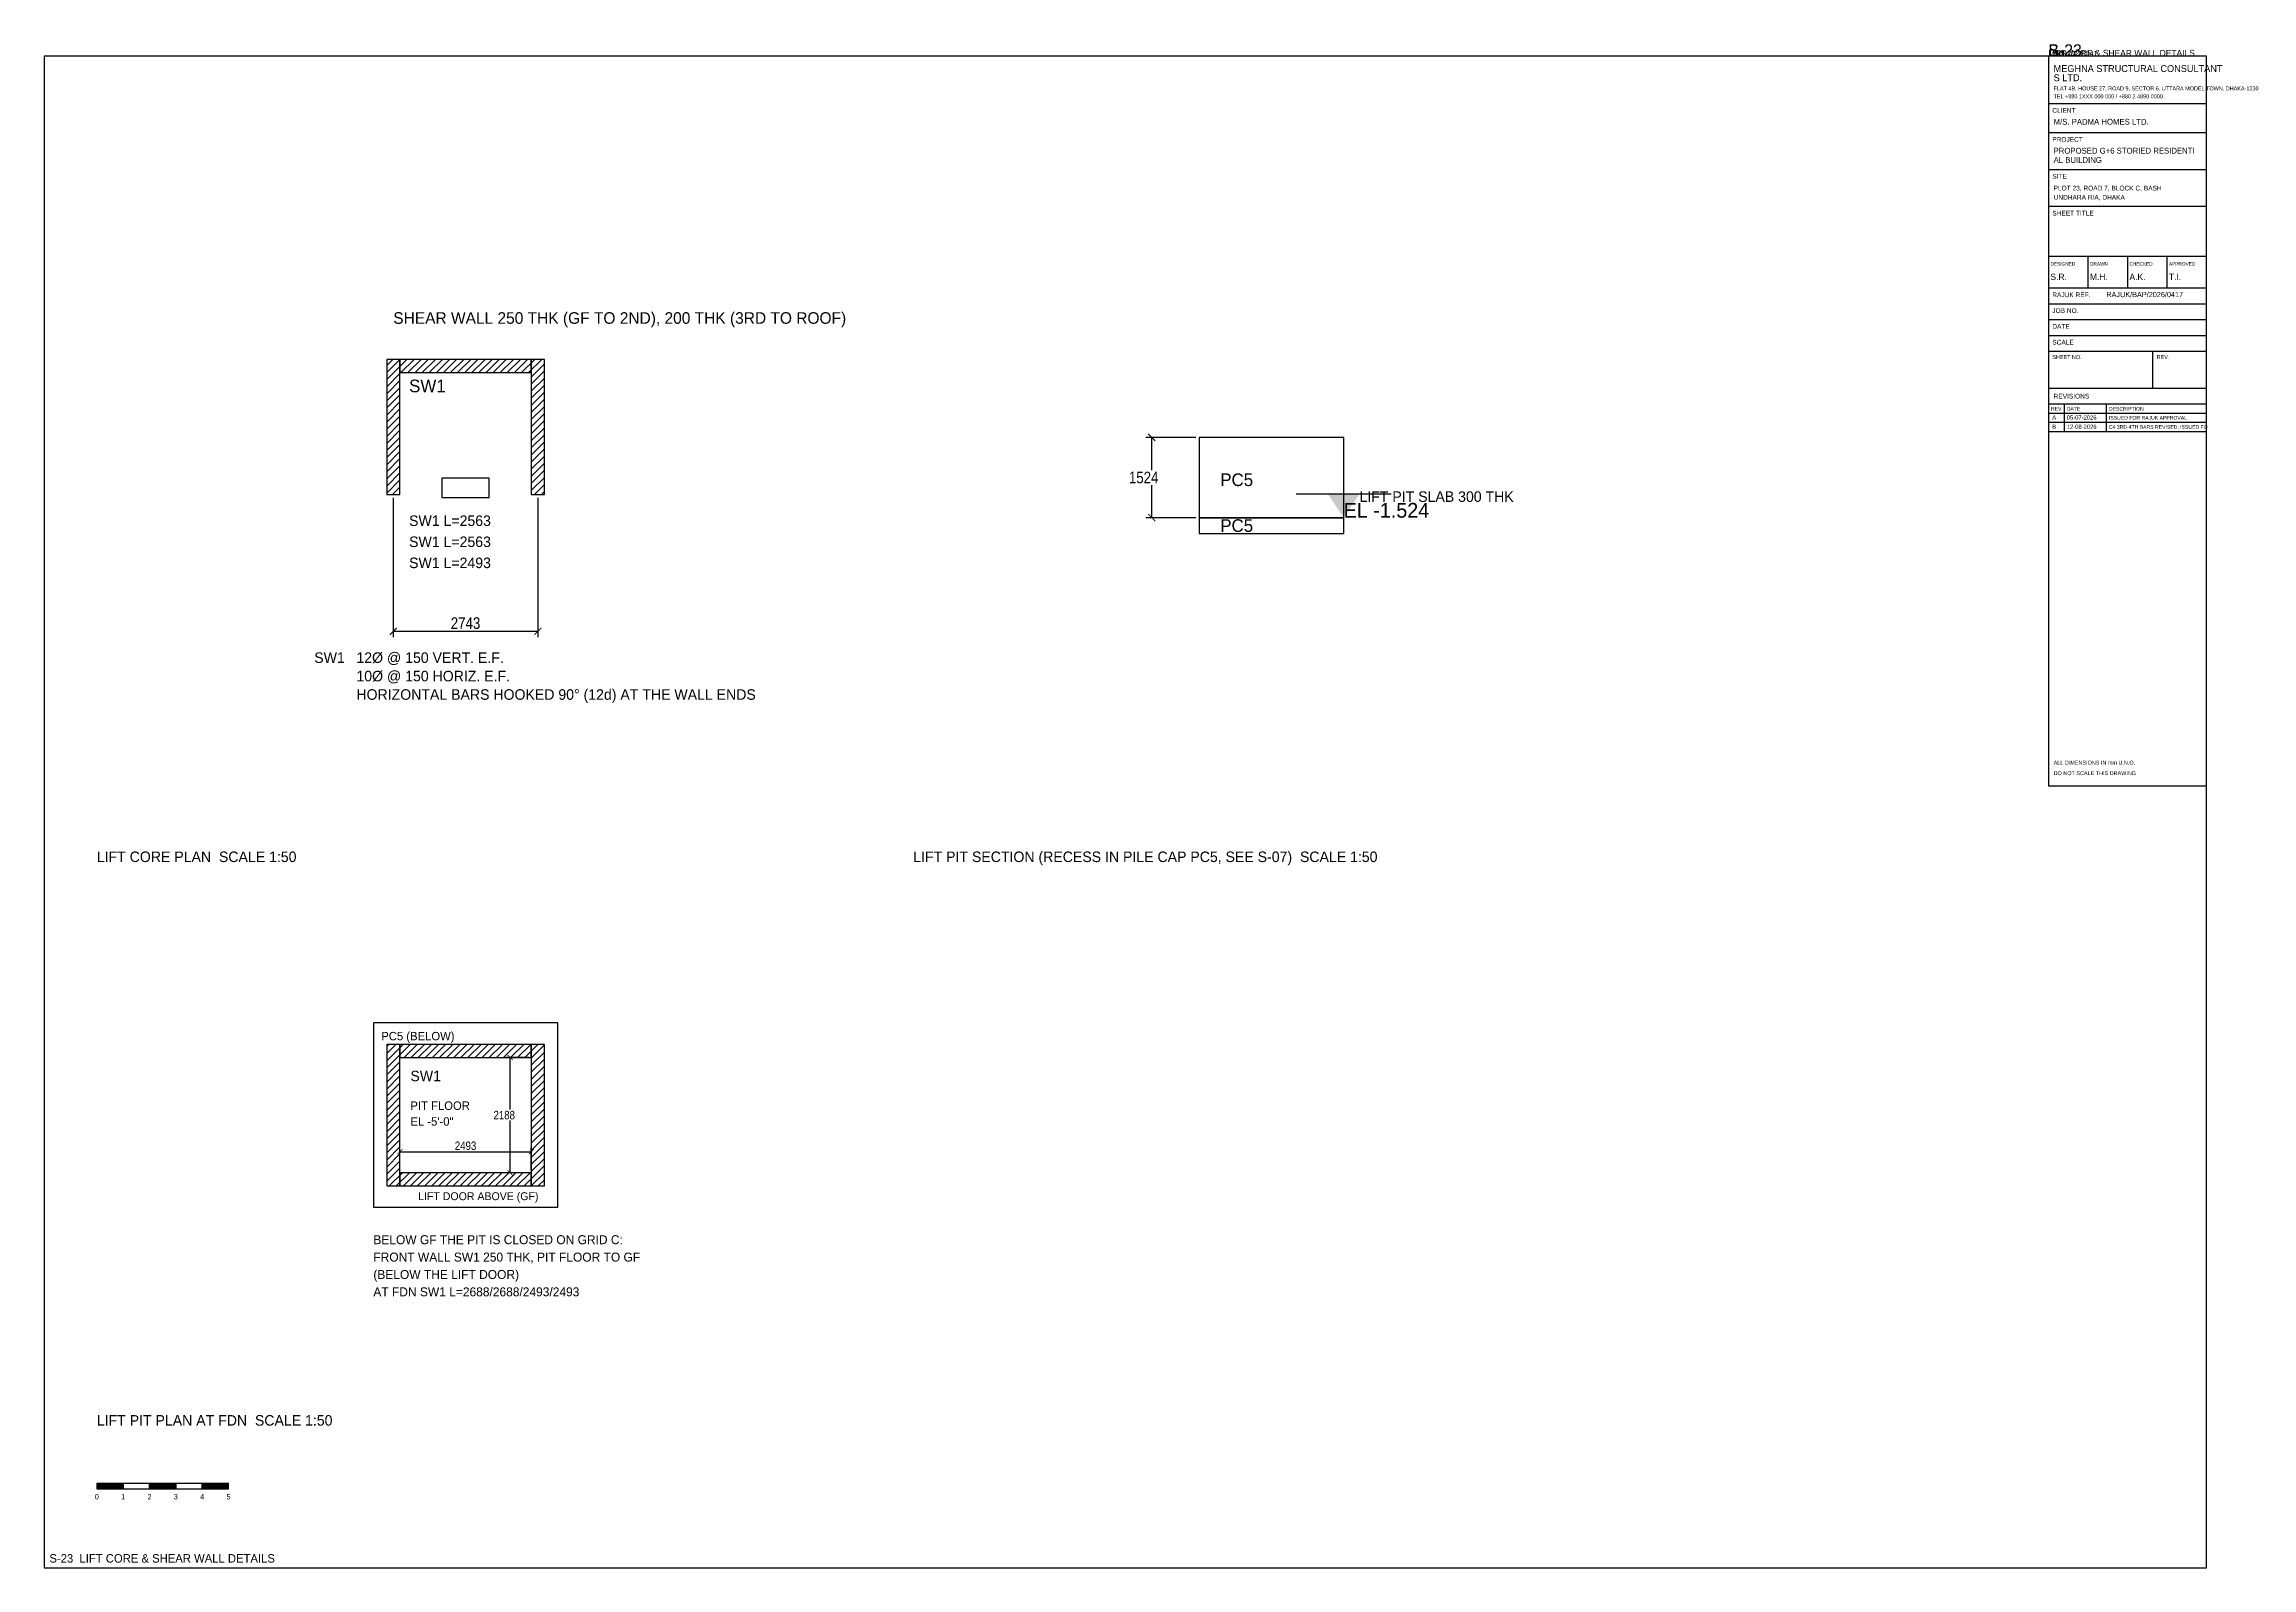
# Model space of a CAD drawing. Extents: x 1000 to 743527, y -207200 to 58857.
# Drawn here: x 659700 to 743527, y -137800 to -79943 of the extents above; entities that cross this region are included whole.
import ezdxf
from ezdxf.enums import TextEntityAlignment as Align

# ---------------------------------------------------------------- set-up
doc = ezdxf.new("R2010")
doc.units = 0
doc.linetypes.add('DASHED', pattern=[1.524, 1.27, -0.254])
for name, color, linetype in [('Dimension', 6, 'Continuous'), ('Foundation', 3, 'Continuous'), ('Hatch', 9, 'Continuous'), ('Sheet', 7, 'Continuous'), ('Slab', 5, 'Continuous'), ('Text-1', 7, 'Continuous'), ('Text-2', 7, 'Continuous'), ('TITLE', 7, 'Continuous'), ('Wall', 1, 'Continuous')]:
    doc.layers.add(name, color=color, linetype=linetype)
doc.styles.add('OpenSansCondensed-Light', font='OpenSansCondensed-Light.ttf')
doc.dimstyles.new('EZDXF', dxfattribs={"dimtxt": 0.25, "dimasz": 0.175, "dimexe": 0.375, "dimexo": 0.125, "dimgap": 0.1, "dimtad": 1, "dimlfac": 100, "dimzin": 12, "dimdsep": 46, "dimtxsty": 'OpenSansCondensed-Light', "dimblk": 'ARCHTICK', "dimcen": 2.5, "dimazin": 3, "dimtfac": 0.5, "dimtmove": 2, "dimatfit": 3})

# ---------------------------------------------------------------- blocks, each defined once
blk = doc.blocks.new('TITLE_BLOCK')
at = {"layer": 'TITLE'}
for p, q in [((0, -18), (60, -18)), ((0, -29), (60, -29)), ((0, -43), (60, -43)), ((0, -57), (60, -57)), ((0, -76), (60, -76)), ((0, -76), (0, -88)), ((15, -76), (15, -88)), ((30, -76), (30, -88)), ((45, -76), (45, -88)), ((0, -88), (60, -88)), ((0, -94), (60, -94)), ((0, -100), (60, -100)), ((0, -106), (60, -106)), ((0, -112), (60, -112)), ((39.6, -112), (39.6, -126)), ((0, -126), (60, -126)), ((0, -132), (60, -132)), ((0, -132), (60, -132)), ((6, -132), (6, -142.5)), ((22, -132), (22, -142.5)), ((0, -135.5), (60, -135.5)), ((0, -139), (60, -139)), ((0, -142.5), (60, -142.5))]:
    blk.add_line(p, q, dxfattribs=at)
blk.add_lwpolyline([(0, -277), (60, -277), (60, 0), (0, 0)], close=True, dxfattribs=at)
at = {"layer": 'Text-1'}
for tag, height in [('JOBNO', 2), ('SCALE', 2), ('SHEETTITLE', 2.4), ('SHEETTITLE2', 2.4), ('DATE', 2), ('SHEETNO', 4.5), ('REV', 4.5)]:
    blk.add_attdef(tag, (0, 0), '', height=height, dxfattribs=at)
at = {"layer": 'TITLE'}
for s, height, p in [('S LTD.', 2.6, (2, -9.5)), ('MEGHNA STRUCTURAL CONSULTANT', 2.6, (2, -6)), ('TEL +880 1XXX 000 000 / +880 2 4890 0000', 1.5, (2, -16)), ('FLAT 4B, HOUSE 27, ROAD 9, SECTOR 6, UTTARA MODEL TOWN, DHAKA-1230', 1.5, (2, -13)), ('CLIENT', 1.8, (1.5, -21.5)), ('M/S. PADMA HOMES LTD.', 2.2, (2, -26)), ('PROJECT', 1.8, (1.5, -32.5)), ('AL BUILDING', 2.2, (2, -40.5)), ('PROPOSED G+6 STORIED RESIDENTI', 2.2, (2, -37)), ('SITE', 1.8, (1.5, -46.5)), ('PLOT 23, ROAD 7, BLOCK C, BASH', 1.8, (2, -51)), ('SHEET TITLE', 1.8, (1.5, -60.5)), ('UNDHARA R/A, DHAKA', 1.8, (2, -54.5)), ('DESIGNED', 1.3, (0.8, -79.5)), ('S.R.', 2.4, (0.8, -85)), ('DRAWN', 1.3, (15.8, -79.5)), ('M.H.', 2.4, (15.8, -85)), ('A.K.', 2.4, (30.8, -85)), ('CHECKED', 1.3, (30.8, -79.5)), ('APPROVED', 1.3, (45.8, -79.5)), ('T.I.', 2.4, (45.8, -85)), ('RAJUK REF.', 1.8, (1.5, -91.5)), ('RAJUK/BAP/2026/0417', 2, (22, -91.5)), ('JOB NO.', 1.8, (1.5, -97.5)), ('SCALE', 1.8, (1.5, -109.5)), ('DATE', 1.8, (1.5, -103.5)), ('SHEET NO.', 1.5, (1.5, -115)), ('REV.', 1.5, (41.1, -115)), ('REV', 1.4, (1, -134.6)), ('REVISIONS', 1.8, (2, -130)), ('DATE', 1.4, (7, -134.6)), ('DESCRIPTION', 1.4, (23, -134.6)), ('ALL DIMENSIONS IN mm U.N.O.', 1.5, (2, -269)), ('DO NOT SCALE THIS DRAWING', 1.5, (2, -273))]:
    blk.add_text(s, height=height, dxfattribs=at).set_placement(p)
blk = doc.blocks.new('SCALE_BAR')
at = {"layer": 'Sheet'}
h = blk.add_hatch(color=7, dxfattribs=at)
h.dxf.hatch_style = 1
h.paths.add_polyline_path([(0, 0), (10, 0), (10, 2), (0, 2)])
h = blk.add_hatch(color=7, dxfattribs=at)
h.dxf.hatch_style = 1
h.paths.add_polyline_path([(20, 0), (30, 0), (30, 2), (20, 2)])
h = blk.add_hatch(color=7, dxfattribs=at)
h.dxf.hatch_style = 1
h.paths.add_polyline_path([(40, 0), (50, 0), (50, 2), (40, 2)])
for points in [[(0, 0), (10, 0), (10, 2), (0, 2)], [(10, 0), (20, 0), (20, 2), (10, 2)], [(20, 0), (30, 0), (30, 2), (20, 2)], [(30, 0), (40, 0), (40, 2), (30, 2)], [(40, 0), (50, 0), (50, 2), (40, 2)]]:
    blk.add_lwpolyline(points, close=True, dxfattribs=at)
for s, p in [('0', (0, -4)), ('1', (10, -4)), ('2', (20, -4)), ('3', (30, -4)), ('4', (40, -4)), ('5', (50, -4))]:
    blk.add_text(s, height=2, dxfattribs=at).set_placement(p, align=Align.CENTER)
at = {"layer": 'Text-1'}
blk.add_attdef('UNIT', (0, 0), '', height=2, dxfattribs=at)
blk = doc.blocks.new('_ARCHTICK')
at = {"color": 0, "linetype": 'BYBLOCK', "const_width": 0.15}
blk.add_lwpolyline([(-0.5, -0.5), (0.5, 0.5)], dxfattribs=at)
blk = doc.blocks.new('LEVEL_MARK')
at = {"layer": 'Text-1'}
blk.add_line((-900, 450), (900, 450), dxfattribs=at)
blk.add_solid([(0, 0), (-300, 450), (300, 450)], dxfattribs=at)
blk.add_attdef('LEVEL', (0, 0), '', height=280, dxfattribs=at)

msp = doc.modelspace()

# ---------------------------------------------------------------- hatches: boundary and pattern name
at = {"layer": 'Hatch'}
h = msp.add_hatch(dxfattribs=at)
h.set_pattern_fill('ANSI31', scale=60)
h.paths.add_polyline_path([(672706.8, -97038.4), (673206.8, -97038.4), (673206.8, -91911.6), (672706.8, -91911.6)])
h.paths.add_polyline_path([(678193.2, -97038.4), (678693.2, -97038.4), (678693.2, -91911.6), (678193.2, -91911.6)])
h.paths.add_polyline_path([(673206.8, -92411.6), (678193.2, -92411.6), (678193.2, -91911.6), (673206.8, -91911.6)])
h = msp.add_hatch(dxfattribs=at)
h.set_pattern_fill('ANSI31', scale=60)
h.paths.add_polyline_path([(672706.8, -123298.4), (673206.8, -123298.4), (673206.8, -117921.6), (672706.8, -117921.6)])
h.paths.add_polyline_path([(678193.2, -123298.4), (678693.2, -123298.4), (678693.2, -117921.6), (678193.2, -117921.6)])
h.paths.add_polyline_path([(673206.8, -118421.6), (678193.2, -118421.6), (678193.2, -117921.6), (673206.8, -117921.6)])
h.paths.add_polyline_path([(673206.8, -123298.4), (678193.2, -123298.4), (678193.2, -122798.4), (673206.8, -122798.4)])

# ---------------------------------------------------------------- linework, layer by layer
at = {"layer": 'Foundation', "linetype": 'DASHED'}
for p, q in [((679200, -117110), (672200, -117110)), ((672200, -117110), (672200, -124110)), ((679200, -124110), (679200, -117110)), ((672200, -124110), (679200, -124110))]:
    msp.add_line(p, q, dxfattribs=at)
at = {"layer": 'Foundation'}
msp.add_lwpolyline([(703556.8, -98524), (709043.2, -98524), (709043.2, -97924), (703556.8, -97924)], close=True, dxfattribs=at)
at = {"layer": 'Sheet'}
msp.add_lwpolyline([(659700, -137800), (741800, -137800), (741800, -80400), (659700, -80400)], close=True, dxfattribs=at)
at = {"layer": 'Slab'}
msp.add_lwpolyline([(674800, -97158.4), (676600, -97158.4), (676600, -96418.4), (674800, -96418.4)], close=True, dxfattribs=at)
at = {"layer": 'Wall'}
for points in [[(672706.8, -97038.4), (673206.8, -97038.4), (673206.8, -91911.6), (672706.8, -91911.6)], [(673206.8, -92411.6), (678193.2, -92411.6), (678193.2, -91911.6), (673206.8, -91911.6)], [(678193.2, -97038.4), (678693.2, -97038.4), (678693.2, -91911.6), (678193.2, -91911.6)], [(703556.8, -97924), (709043.2, -97924), (709043.2, -94876), (703556.8, -94876)], [(672706.8, -123298.4), (673206.8, -123298.4), (673206.8, -117921.6), (672706.8, -117921.6)], [(673206.8, -118421.6), (678193.2, -118421.6), (678193.2, -117921.6), (673206.8, -117921.6)], [(678193.2, -123298.4), (678693.2, -123298.4), (678693.2, -117921.6), (678193.2, -117921.6)], [(673206.8, -123298.4), (678193.2, -123298.4), (678193.2, -122798.4), (673206.8, -122798.4)]]:
    msp.add_lwpolyline(points, close=True, dxfattribs=at)

# ---------------------------------------------------------------- block references
at = {"layer": 'Sheet', "xscale": 100, "yscale": 100}
msp.add_blockref('SCALE_BAR', (661700, -134800), dxfattribs=at).add_auto_attribs({'UNIT': 'm'})
at = {"layer": 'Text-1', "xscale": 2, "yscale": 2}
msp.add_blockref('LEVEL_MARK', (709043.2, -97924), dxfattribs=at).add_auto_attribs({'LEVEL': 'EL -1.524'})
at = {"layer": 'TITLE', "xscale": 100, "yscale": 100}
msp.add_blockref('TITLE_BLOCK', (735800, -80400), dxfattribs=at).add_auto_attribs({'SHEETTITLE': 'LIFT CORE & SHEAR WALL DETAILS', 'JOBNO': 'MSC-2026-041', 'DATE': '12-08-2026', 'SCALE': '1:50', 'SHEETNO': 'S-23', 'REV': 'B'})

# ---------------------------------------------------------------- texts
at = {"layer": 'Sheet'}
for s, height, p in [('LIFT CORE PLAN  SCALE 1:50', 400, (661700, -111000)), ('LIFT PIT SECTION (RECESS IN PILE CAP PC5, SEE S-07)  SCALE 1:50', 400, (692700, -111000)), ('LIFT PIT PLAN AT FDN  SCALE 1:50', 400, (661700, -132400)), ('S-23  LIFT CORE & SHEAR WALL DETAILS', 320, (659900, -137600))]:
    msp.add_text(s, height=height, dxfattribs=at).set_placement(p)
at = {"layer": 'Text-1'}
for s, height, p in [('SW1', 480, (673556.8, -93161.6)), ('PC5', 480, (704356.8, -96724)), ('PC5', 480, (704356.8, -98464)), ('SW1', 400, (669956.8, -103438.4)), ('SW1', 400, (673606.8, -119321.6))]:
    msp.add_text(s, height=height, dxfattribs=at).set_placement(p)
at = {"layer": 'Text-2'}
for s, height, p in [('SHEAR WALL 250 THK (GF TO 2ND), 200 THK (3RD TO ROOF)', 440, (672956.8, -90561.6)), ('LIFT PIT SLAB 300 THK', 400, (709643.2, -97324)), ('SW1 L=2563', 400, (673556.8, -98238.4)), ('SW1 L=2563', 400, (673556.8, -99038.4)), ('SW1 L=2493', 400, (673556.8, -99838.4)), ('12%%C @ 150 VERT. E.F.', 400, (671556.8, -103438.4)), ('10%%C @ 150 HORIZ. E.F.', 400, (671556.8, -104138.4)), ('HORIZONTAL BARS HOOKED 90%%D (12d) AT THE WALL ENDS', 400, (671556.8, -104838.4)), ('PC5 (BELOW)', 320, (672500, -117770)), ('PIT FLOOR', 320, (673606.8, -120410)), ('EL -5\'-0"', 320, (673606.8, -121010)), ('LIFT DOOR ABOVE (GF)', 300, (673900, -123838.4)), ('BELOW GF THE PIT IS CLOSED ON GRID C:', 340, (672200, -125510)), ('(BELOW THE LIFT DOOR)', 340, (672200, -126830)), ('FRONT WALL SW1 250 THK, PIT FLOOR TO GF', 340, (672200, -126170)), ('AT FDN SW1 L=2688/2688/2493/2493', 340, (672200, -127490))]:
    msp.add_text(s, height=height, dxfattribs=at).set_placement(p)
at = {"layer": 'TITLE'}
for s, height, p in [('A', 160, (735950, -94200)), ('B', 160, (735950, -94550)), ('05-07-2026', 160, (736500, -94200)), ('12-08-2026', 160, (736500, -94550)), ('C4 3RD-4TH BARS REVISED; ISSUED FO', 140, (738100, -94550)), ('ISSUED FOR RAJUK APPROVAL', 140, (738100, -94200))]:
    msp.add_text(s, height=height, dxfattribs=at).set_placement(p)

# ---------------------------------------------------------------- dimensions: what is measured, and where the dimension line sits
at = {"layer": 'Dimension'}
for base, p1, p2, override in [((701756.8, -97924), (703556.8, -97924), (703556.8, -94876), {"dimtxt": 440, "dimasz": 264, "dimexe": 220, "dimexo": 132, "dimgap": 88, "dimtad": 1, "dimtih": 1, "dimtoh": 1, "dimdec": 0, "dimlfac": 0.5}), ((677393.2, -122798.4), (678193.2, -122798.4), (678193.2, -118421.6), {"dimtxt": 320, "dimasz": 192, "dimexe": 160, "dimexo": 96, "dimgap": 64, "dimtad": 1, "dimtih": 1, "dimtoh": 1, "dimdec": 0, "dimlfac": 0.5})]:
    msp.add_linear_dim(base=base, p1=p1, p2=p2, angle=90, dimstyle='EZDXF', override=override, dxfattribs=at).render()
for base, p1, p2, override in [((672956.8, -102238.4), (672956.8, -97038.4), (678443.2, -97038.4), {"dimtxt": 440, "dimasz": 264, "dimexe": 220, "dimexo": 132, "dimgap": 88, "dimtad": 1, "dimtih": 1, "dimtoh": 1, "dimdec": 0, "dimlfac": 0.5}), ((673206.8, -121998.4), (673206.8, -122798.4), (678193.2, -122798.4), {"dimtxt": 320, "dimasz": 192, "dimexe": 160, "dimexo": 96, "dimgap": 64, "dimtad": 1, "dimtih": 1, "dimtoh": 1, "dimdec": 0, "dimlfac": 0.5})]:
    msp.add_linear_dim(base=base, p1=p1, p2=p2, dimstyle='EZDXF', override=override, dxfattribs=at).render()

doc.saveas('drawing.dxf')
